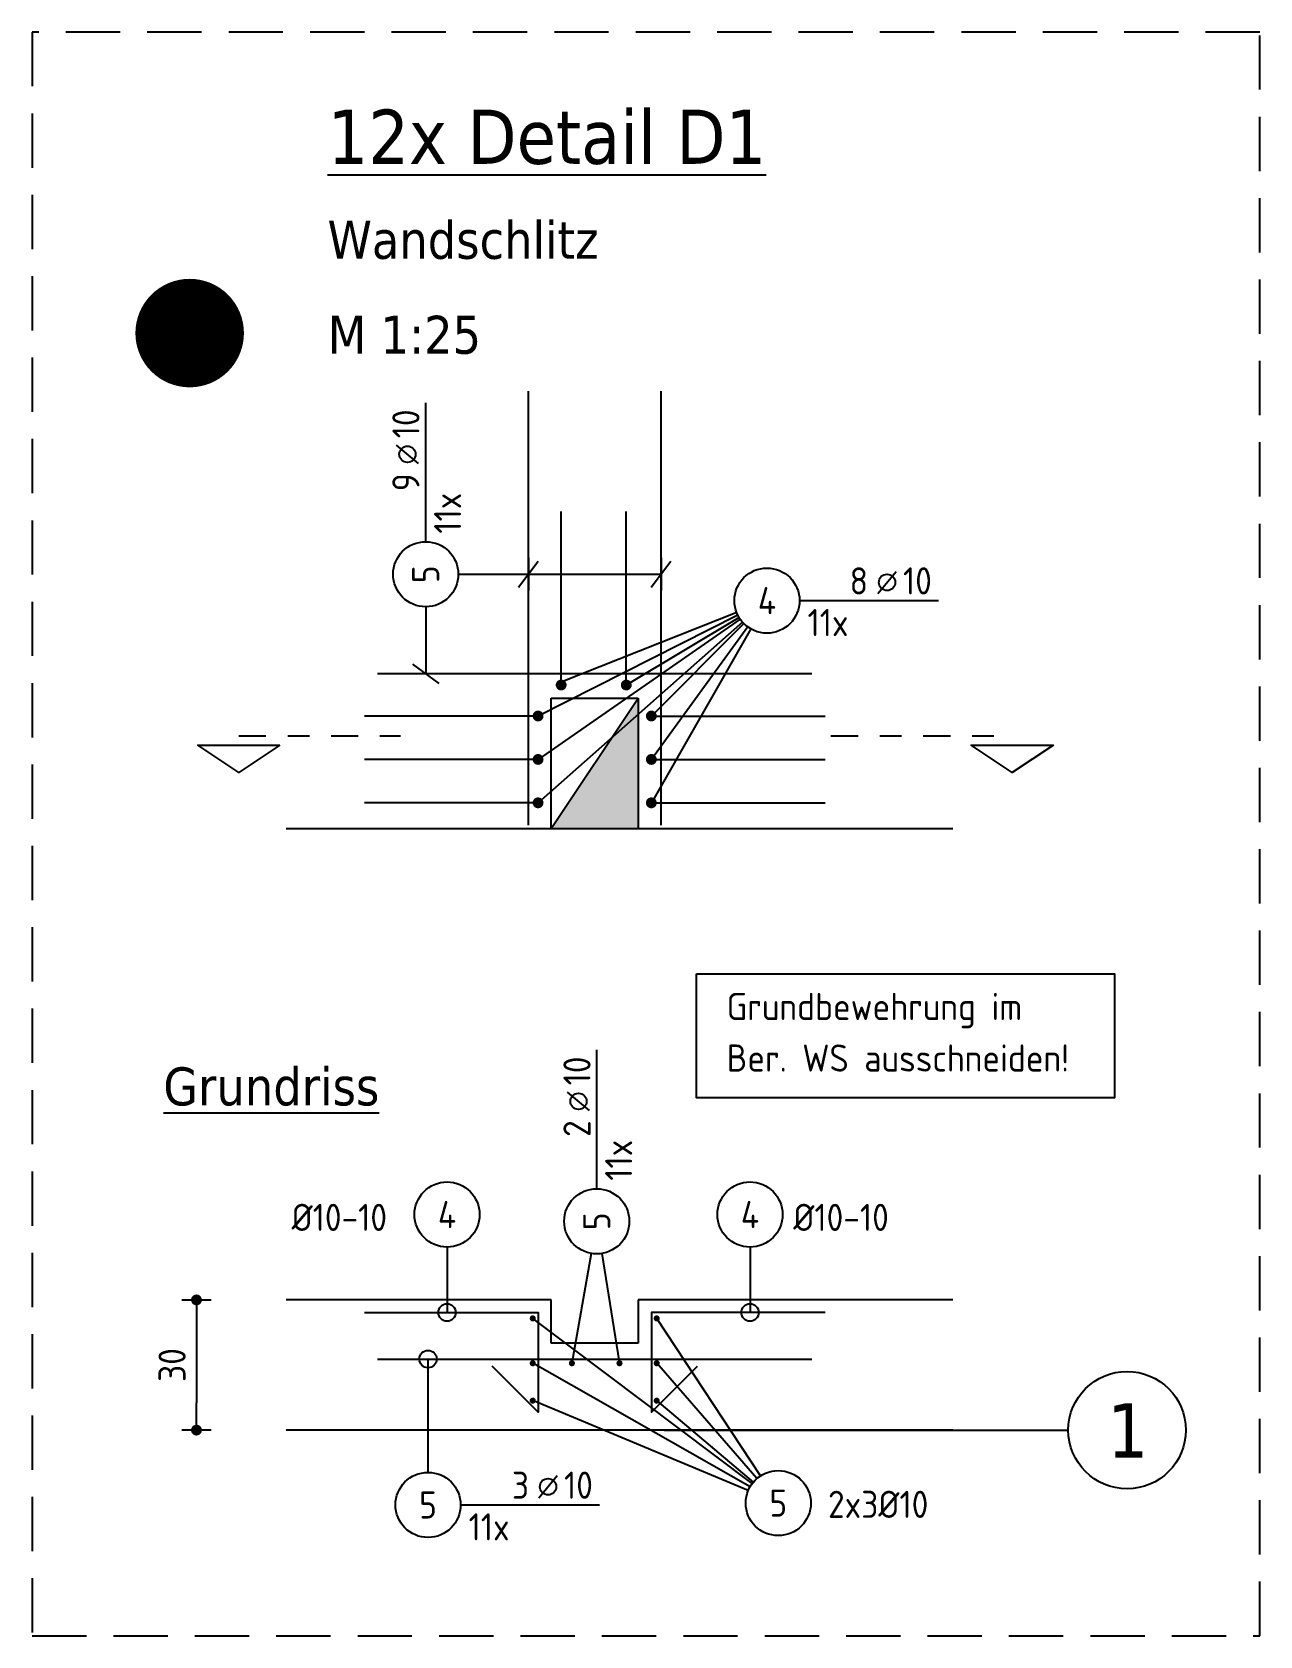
# Model space of a CAD drawing. Extents: x 29.9 to 127.4, y -19 to 23.
# Drawn here: x 29.92 to 35.58, y -17.83 to -10.44 of the extents above; entities that cross this region are included whole.
import ezdxf
from ezdxf.enums import TextEntityAlignment as Align

# ---------------------------------------------------------------- set-up
doc = ezdxf.new("R2010")
doc.units = 0
doc.header["$LTSCALE"] = 0.5
for name, pattern in [('AUSGEZOGEN', [1000.01, 1000, 0.01]), ('DASHDOTSMALL', [1.05, 0.5, -0.25, 0.05, -0.25]), ('STRICHLINIE', [0.75, 0.5, -0.25]), ('STRICHPUNKT2', [0.55, 0.25, -0.125, 0.05, -0.125])]:
    doc.linetypes.add(name, pattern=pattern)
for name, color, linetype in [('ACHSEN', 7, 'Continuous'), ('BETON', 7, 'Continuous'), ('DETAIL', 7, 'Continuous'), ('grau_hell', 7, 'Continuous'), ('HILFE', 7, 'Continuous'), ('MASSE', 7, 'Continuous'), ('RND', 7, 'Continuous'), ('SCHNITTE', 7, 'Continuous'), ('SFP_Achsen', 7, 'Continuous'), ('TEXT', 7, 'Continuous')]:
    doc.layers.add(name, color=color, linetype=linetype)
doc.layers.add('NOPLOT', color=7, linetype='Continuous', plot=False)
doc.styles.add('helv', font='tahoma.ttf')
doc.styles.add('txt', font='isocp.shx')
doc.dimstyles.new('DOT_I', dxfattribs={"dimscale": 0.5, "dimtxt": 0.25, "dimasz": 0.25, "dimexe": 0.1, "dimexo": 0.3, "dimgap": 0.1, "dimtad": 1, "dimdec": 3, "dimzin": 3, "dimtxsty": 'txt', "dimblk": 'DOT', "dimblk1": 'DOT', "dimblk2": 'DOT', "dimsah": 1, "dimcen": 0.1, "dimse1": 1, "dimse2": 1, "dimazin": 0, "dimtfac": 1, "dimtdec": 4, "dimtix": 1, "dimtmove": 2, "dimatfit": 3, "dimfxl": 0, "dimtvp": 1, "dimtolj": 1, "dimtzin": 0, "dimarcsym": 0})

msp = doc.modelspace()

# ---------------------------------------------------------------- texts
at = {"layer": 'SFP_Achsen', "color": 6, "linetype": 'AUSGEZOGEN', "style": 'helv'}
msp.add_text('1', height=0.25, dxfattribs=at).set_placement((34.876, -17.0094))
at = {"layer": 'TEXT', "color": 6, "linetype": 'AUSGEZOGEN', "style": 'helv'}
msp.add_text('%%U12x Detail D1', height=0.25, dxfattribs=at).set_placement((31.2839, -11.0483))
at = {"layer": 'TEXT', "color": 1, "linetype": 'AUSGEZOGEN', "style": 'helv'}
for s, p in [('Wandschlitz', (31.2839, -11.4858)), ('M 1:25', (31.2839, -11.9233)), ('%%UGrundriss', (30.5274, -15.3868))]:
    msp.add_text(s, height=0.175, dxfattribs=at).set_placement(p)
at = {"layer": 'TEXT', "color": 7, "linetype": 'AUSGEZOGEN', "style": 'txt'}
for s, p in [('Grundbewehrung im ', (33.122, -14.9937)), ('Ber. WS ausschneiden!', (33.122, -15.2312)), ('%%C10-10', (31.118, -15.9654)), ('%%C10-10', (33.4293, -15.9654)), ('2x3%%C10', (33.589, -17.2877))]:
    msp.add_text(s, height=0.125, dxfattribs=at).set_placement(p)

# ---------------------------------------------------------------- blocks, each defined once
blk = doc.blocks.new('RND_LEI')
at = {"layer": 'RND', "color": 7, "linetype": 'Continuous'}
blk.add_line((1.022, 0.066), (1.19, 0.27), dxfattribs=at)
for centre, radius in [((0, 0), 0.3), ((1.106, 0.168), 0.075)]:
    blk.add_circle(centre, radius, dxfattribs=at)
at = {"layer": 'RND', "color": 7, "linetype": 'Continuous', "style": 'txt'}
blk.add_attdef('ANZ', text='', height=0.25, dxfattribs=at).set_placement((0.931, 0.057), align=Align.RIGHT)
for tag, p in [('DUM', (1.253, 0.057)), ('ABSTD', (1.674, 0.057)), ('POSTXT', (0.374, -0.327))]:
    blk.add_attdef(tag, p, '', height=0.25, dxfattribs=at)
blk.add_attdef('POSL', text='', height=0.25, dxfattribs=at).set_placement((0, 0), align=Align.MIDDLE)
blk = doc.blocks.new('lei_gre')
at = {"layer": 'RND', "color": 7, "linetype": 'Continuous'}
for p, q in [((0, 0.15), (0, -0.15)), ((-0.09, -0.12), (0.09, 0.12))]:
    blk.add_line(p, q, dxfattribs=at)
blk = doc.blocks.new('SCHN-2')
at = {"layer": 'SCHNITTE', "color": 6, "linetype": 'Continuous'}
blk.add_lwpolyline([(0.378, 0.088), (0, 0.34), (-0.378, 0.088)], close=True, dxfattribs=at)
at = {"layer": 'SCHNITTE', "color": 1, "linetype": 'DASHDOTSMALL', "style": 'helv'}
blk.add_attdef('SCHN-2', text='', height=0.35, dxfattribs=at).set_placement((0, 0.45), align=Align.CENTER)
blk = doc.blocks.new('RND_HIN')
at = {"layer": 'RND', "color": 7, "linetype": 'Continuous'}
blk.add_circle((0, 0), 0.3, dxfattribs=at)
at = {"layer": 'RND', "color": 7, "linetype": 'Continuous', "style": 'txt'}
blk.add_attdef('POSI', text='', height=0.25, dxfattribs=at).set_placement((0, 0), align=Align.MIDDLE)
blk = doc.blocks.new('DOT')
at = {"layer": 'MASSE', "color": 7, "linetype": 'Continuous'}
for p, q in [((0, 0), (-1, 0)), ((0, 0.54), (0, -0.54))]:
    blk.add_line(p, q, dxfattribs=at)
at = {"layer": 'MASSE', "color": 7, "linetype": 'Continuous', "const_width": 0.2}
blk.add_lwpolyline([(-0.1, 0, 1), (0.1, 0, 1)], format="xyb", close=True, dxfattribs=at)
blk = doc.blocks.new('*D17')
at = {"layer": 'DEFPOINTS', "color": 0, "linetype": 'AUSGEZOGEN', "transparency": 16777216}
for p in [(30.6801, -16.2832), (30.6801, -16.8832), (30.6801, -16.8832)]:
    blk.add_point(p, dxfattribs=at)
at = {"layer": 'MASSE', "color": 0, "linetype": 'AUSGEZOGEN', "lineweight": -2, "transparency": 16777216}
blk.add_line((30.6801, -16.4082), (30.6801, -16.7582), dxfattribs=at)
at = {"layer": 'MASSE', "color": 0, "linetype": 'AUSGEZOGEN', "lineweight": -2, "transparency": 16777216, "xscale": 0.125, "yscale": 0.125, "zscale": 0.125}
for p, rotation in [((30.6801, -16.2832), 90), ((30.6801, -16.8832), 270)]:
    blk.add_blockref('DOT', p, dxfattribs=dict(at, rotation=rotation))
at = {"layer": 'MASSE', "color": 0, "linetype": 'AUSGEZOGEN', "transparency": 16777216, "insert": (30.5676, -16.5832), "char_height": 0.125, "attachment_point": 5, "rotation": 90, "style": 'txt'}
blk.add_mtext('\\A1;30', dxfattribs=at)

# ---------------------------------------------------------------- dimensions: what is measured, and where the dimension line sits
at = {"layer": 'MASSE', "color": 7, "linetype": 'AUSGEZOGEN'}
dim = msp.add_linear_dim(base=(30.6801, -16.8832), p1=(30.6801, -16.2832), p2=(30.6801, -16.8832), angle=90, dimstyle='DOT_I', override={"dimdec": 0, "dimlfac": 50}, dxfattribs=at)
dim.commit()
dim.dimension.update_dxf_attribs({"geometry": '*D17', "text_midpoint": (30.5676, -16.5832)})

# ---------------------------------------------------------------- hatches: boundary and pattern name
at = {"layer": 'grau_hell'}
h = msp.add_hatch(color=9, dxfattribs=at)
h.paths.add_polyline_path([(32.3144, -14.1108), (32.3368, -14.1108), (32.7144, -14.1108), (32.7144, -13.5855), (32.5933, -13.6925)])
h.paths.add_polyline_path([(32.5933, -13.6925), (32.7144, -13.5855), (32.7144, -13.5108)])

# ---------------------------------------------------------------- linework, layer by layer
at = {"layer": 'ACHSEN', "color": 140, "linetype": 'AUSGEZOGEN'}
msp.add_line((32.8341, -16.8832), (34.6961, -16.8832), dxfattribs=at)
at = {"layer": 'BETON', "color": 6, "linetype": 'AUSGEZOGEN'}
for p, q in [((32.3144, -16.2832), (31.0928, -16.2832)), ((32.3144, -16.4832), (32.3144, -16.2832)), ((32.7144, -16.2832), (32.7144, -16.4832)), ((34.164, -16.2832), (32.7144, -16.2832)), ((32.7144, -16.4832), (32.3144, -16.4832)), ((34.164, -16.8832), (31.0928, -16.8832))]:
    msp.add_line(p, q, dxfattribs=at)
at = {"layer": 'DETAIL', "color": 102, "linetype": 'STRICHLINIE'}
msp.add_lwpolyline([(29.9228, -10.4411), (29.9228, -17.8315), (35.5786, -17.8315), (35.5786, -10.4411)], close=True, dxfattribs=at)
at = {"layer": 'HILFE', "color": 102, "linetype": 'AUSGEZOGEN'}
for p, q in [((32.3144, -13.5108), (32.7144, -13.5108)), ((32.3144, -14.1108), (32.3144, -13.5108)), ((32.7144, -13.5108), (32.7144, -14.1108)), ((31.0928, -14.1108), (34.164, -14.1108)), ((31.0928, -14.1108), (32.3368, -14.1108)), ((32.7368, -14.1108), (34.164, -14.1108))]:
    msp.add_line(p, q, dxfattribs=at)
msp.add_lwpolyline([(32.984, -14.7804), (34.9093, -14.7804), (34.9093, -15.3514), (32.984, -15.3514)], close=True, dxfattribs=at)
at = {"layer": 'NOPLOT', "color": 191, "linetype": 'AUSGEZOGEN'}
msp.add_line((32.3144, -14.1108), (32.7144, -13.5108), dxfattribs=at)
at = {"layer": 'NOPLOT', "color": 191, "linetype": 'Continuous', "const_width": 0.25}
msp.add_lwpolyline([(30.5237, -11.8281, 1), (30.7737, -11.8281, 1)], format="xyb", close=True, dxfattribs=at)
at = {"layer": 'RND', "color": 7, "linetype": 'AUSGEZOGEN'}
for p, q in [((31.7359, -12.7895), (31.7359, -12.1495)), ((33.458, -13.061), (34.098, -13.061)), ((32.5238, -15.7711), (32.5238, -15.1311)), ((31.8966, -17.228), (32.5366, -17.228))]:
    msp.add_line(p, q, dxfattribs=at)
at = {"layer": 'RND', "color": 102, "linetype": 'AUSGEZOGEN'}
for p, q in [((31.8859, -12.9395), (32.82, -12.9395)), ((31.7359, -13.0895), (31.7359, -13.398)), ((33.174, -13.1285), (32.2536, -13.5927)), ((33.1847, -13.1465), (32.2536, -13.7927)), ((33.1686, -13.1163), (32.3599, -13.4374)), ((33.1794, -13.1382), (32.6599, -13.4499)), ((33.1956, -13.1603), (32.2536, -13.9927)), ((33.2018, -13.167), (32.7753, -13.5927)), ((33.2197, -13.1823), (32.7753, -13.7927)), ((33.2335, -13.1912), (32.7753, -13.9927)), ((31.8342, -16.0398), (31.8342, -16.3412)), ((32.498, -16.0689), (32.4094, -16.5751)), ((32.5476, -16.0693), (32.6275, -16.5682)), ((33.2298, -16.0398), (33.2298, -16.3412)), ((33.2402, -17.1293), (32.229, -16.3684)), ((33.2776, -17.0942), (32.7999, -16.3684)), ((31.7466, -17.078), (31.7466, -16.5556)), ((33.2298, -17.1453), (32.229, -16.5751)), ((33.2617, -17.1063), (32.7999, -16.5751)), ((33.2217, -17.1617), (32.229, -16.7474)), ((33.2454, -17.1229), (32.7999, -16.7474))]:
    msp.add_line(p, q, dxfattribs=at)
at = {"layer": 'RND', "color": 1, "linetype": 'AUSGEZOGEN'}
for points in [[(32.2088, -14.096), (32.2088, -12.096)], [(32.82, -14.096), (32.82, -12.096)], [(32.3599, -13.4499), (32.3599, -12.6499)], [(32.6599, -13.4499), (32.6599, -12.6499)], [(33.5144, -13.398), (31.5144, -13.398)], [(32.2536, -13.5927), (31.4536, -13.5927)], [(32.7753, -13.5927), (33.5753, -13.5927)], [(32.2536, -13.7927), (31.4536, -13.7927)], [(32.7753, -13.7927), (33.5753, -13.7927)], [(32.2536, -13.9927), (31.4536, -13.9927)], [(32.7753, -13.9927), (33.5753, -13.9927)], [(31.4536, -16.3412), (32.2536, -16.3412), (32.2536, -16.8012), (32.0414, -16.589)], [(33.5753, -16.3412), (32.7753, -16.3412), (32.7753, -16.8012), (32.9874, -16.589)], [(31.5144, -16.5556), (33.5144, -16.5556)]]:
    msp.add_lwpolyline(points, dxfattribs=at)
at = {"layer": 'RND', "color": 7, "linetype": 'AUSGEZOGEN'}
for points, const_width in [([(32.3599, -13.4624, -1), (32.3599, -13.4374, -1)], 0.025), ([(32.6599, -13.4624, -1), (32.6599, -13.4374, -1)], 0.025), ([(32.2661, -13.5927, -1), (32.2411, -13.5927, -1)], 0.025), ([(32.7628, -13.5927, 1), (32.7878, -13.5927, 1)], 0.025), ([(32.2661, -13.7927, -1), (32.2411, -13.7927, -1)], 0.025), ([(32.7628, -13.7927, 1), (32.7878, -13.7927, 1)], 0.025), ([(32.2661, -13.9927, -1), (32.2411, -13.9927, -1)], 0.025), ([(32.7628, -13.9927, 1), (32.7878, -13.9927, 1)], 0.025), ([(32.222, -16.3684, 1), (32.236, -16.3684, 1)], 0.014), ([(32.8069, -16.3684, -1), (32.7929, -16.3684, -1)], 0.014), ([(32.222, -16.5751, 1), (32.236, -16.5751, 1)], 0.014), ([(32.4024, -16.5751, 1), (32.4164, -16.5751, 1)], 0.014), ([(32.6216, -16.5751, 1), (32.6356, -16.5751, 1)], 0.014), ([(32.8069, -16.5751, -1), (32.7929, -16.5751, -1)], 0.014), ([(32.222, -16.7474, 1), (32.236, -16.7474, 1)], 0.014), ([(32.8069, -16.7474, -1), (32.7929, -16.7474, -1)], 0.014)]:
    msp.add_lwpolyline(points, format="xyb", close=True, dxfattribs=dict(at, const_width=const_width))
for centre in [(31.8342, -16.3412), (33.2298, -16.3412), (31.7466, -16.5556)]:
    msp.add_circle(centre, 0.04, dxfattribs=at)
at = {"layer": 'SCHNITTE', "color": 6, "linetype": 'STRICHPUNKT2'}
for p, q in [((30.8752, -13.6835), (31.6198, -13.6835)), ((33.6027, -13.6835), (34.4381, -13.6835))]:
    msp.add_line(p, q, dxfattribs=at)
at = {"layer": 'SFP_Achsen', "color": 7, "linetype": 'AUSGEZOGEN'}
msp.add_circle((34.9666, -16.8832), 0.2705, dxfattribs=at)

# ---------------------------------------------------------------- block references
at = {"layer": 'RND', "color": 7, "linetype": 'AUSGEZOGEN', "xscale": 0.5, "yscale": 0.5, "zscale": 0.5, "rotation": 90}
for p, values in [((31.7359, -12.9395), {'POSL': '5', 'DUM': '10', 'ANZ': '9', 'POSTXT': '11x'}), ((32.5238, -15.9211), {'POSL': '5', 'DUM': '10', 'ANZ': '2', 'POSTXT': '11x'})]:
    msp.add_blockref('RND_LEI', p, dxfattribs=at).add_auto_attribs(values)
at = {"layer": 'RND', "color": 102, "linetype": 'AUSGEZOGEN', "xscale": 0.5, "yscale": 0.5, "zscale": 0.5}
for p in [(32.2088, -12.9395), (32.82, -12.9395)]:
    msp.add_blockref('lei_gre', p, dxfattribs=at)
at = {"layer": 'RND', "color": 7, "linetype": 'AUSGEZOGEN', "xscale": 0.5, "yscale": 0.5, "zscale": 0.5}
for name, p, values in [('RND_LEI', (33.308, -13.061), {'POSL': '4', 'DUM': '10', 'ANZ': '8', 'POSTXT': '11x'}), ('RND_HIN', (31.8342, -15.8898), {'POSI': '4'}), ('RND_HIN', (33.2298, -15.8898), {'POSI': '4'}), ('RND_HIN', (33.3601, -17.2195), {'POSI': '5'}), ('RND_LEI', (31.7466, -17.228), {'POSL': '5', 'DUM': '10', 'ANZ': '3', 'POSTXT': '11x'})]:
    msp.add_blockref(name, p, dxfattribs=at).add_auto_attribs(values)
at = {"layer": 'RND', "color": 102, "linetype": 'AUSGEZOGEN', "xscale": 0.5, "yscale": 0.5, "zscale": 0.5, "rotation": 270}
msp.add_blockref('lei_gre', (31.7359, -13.398), dxfattribs=at)
at = {"layer": 'SCHNITTE', "color": 6, "linetype": 'STRICHPUNKT2', "xscale": -0.5, "yscale": 0.5, "zscale": 0.5, "rotation": 180}
for p in [(30.8752, -13.6835), (34.4381, -13.6835)]:
    msp.add_blockref('SCHN-2', p, dxfattribs=at)

msp.set_redraw_order([(e.dxf.handle, doc.entitydb.next_handle()) for e in msp.query("TEXT MTEXT ATTDEF DIMENSION ARC_DIMENSION")])  # texts and dimensions are drawn at this point

doc.saveas('drawing.dxf')
